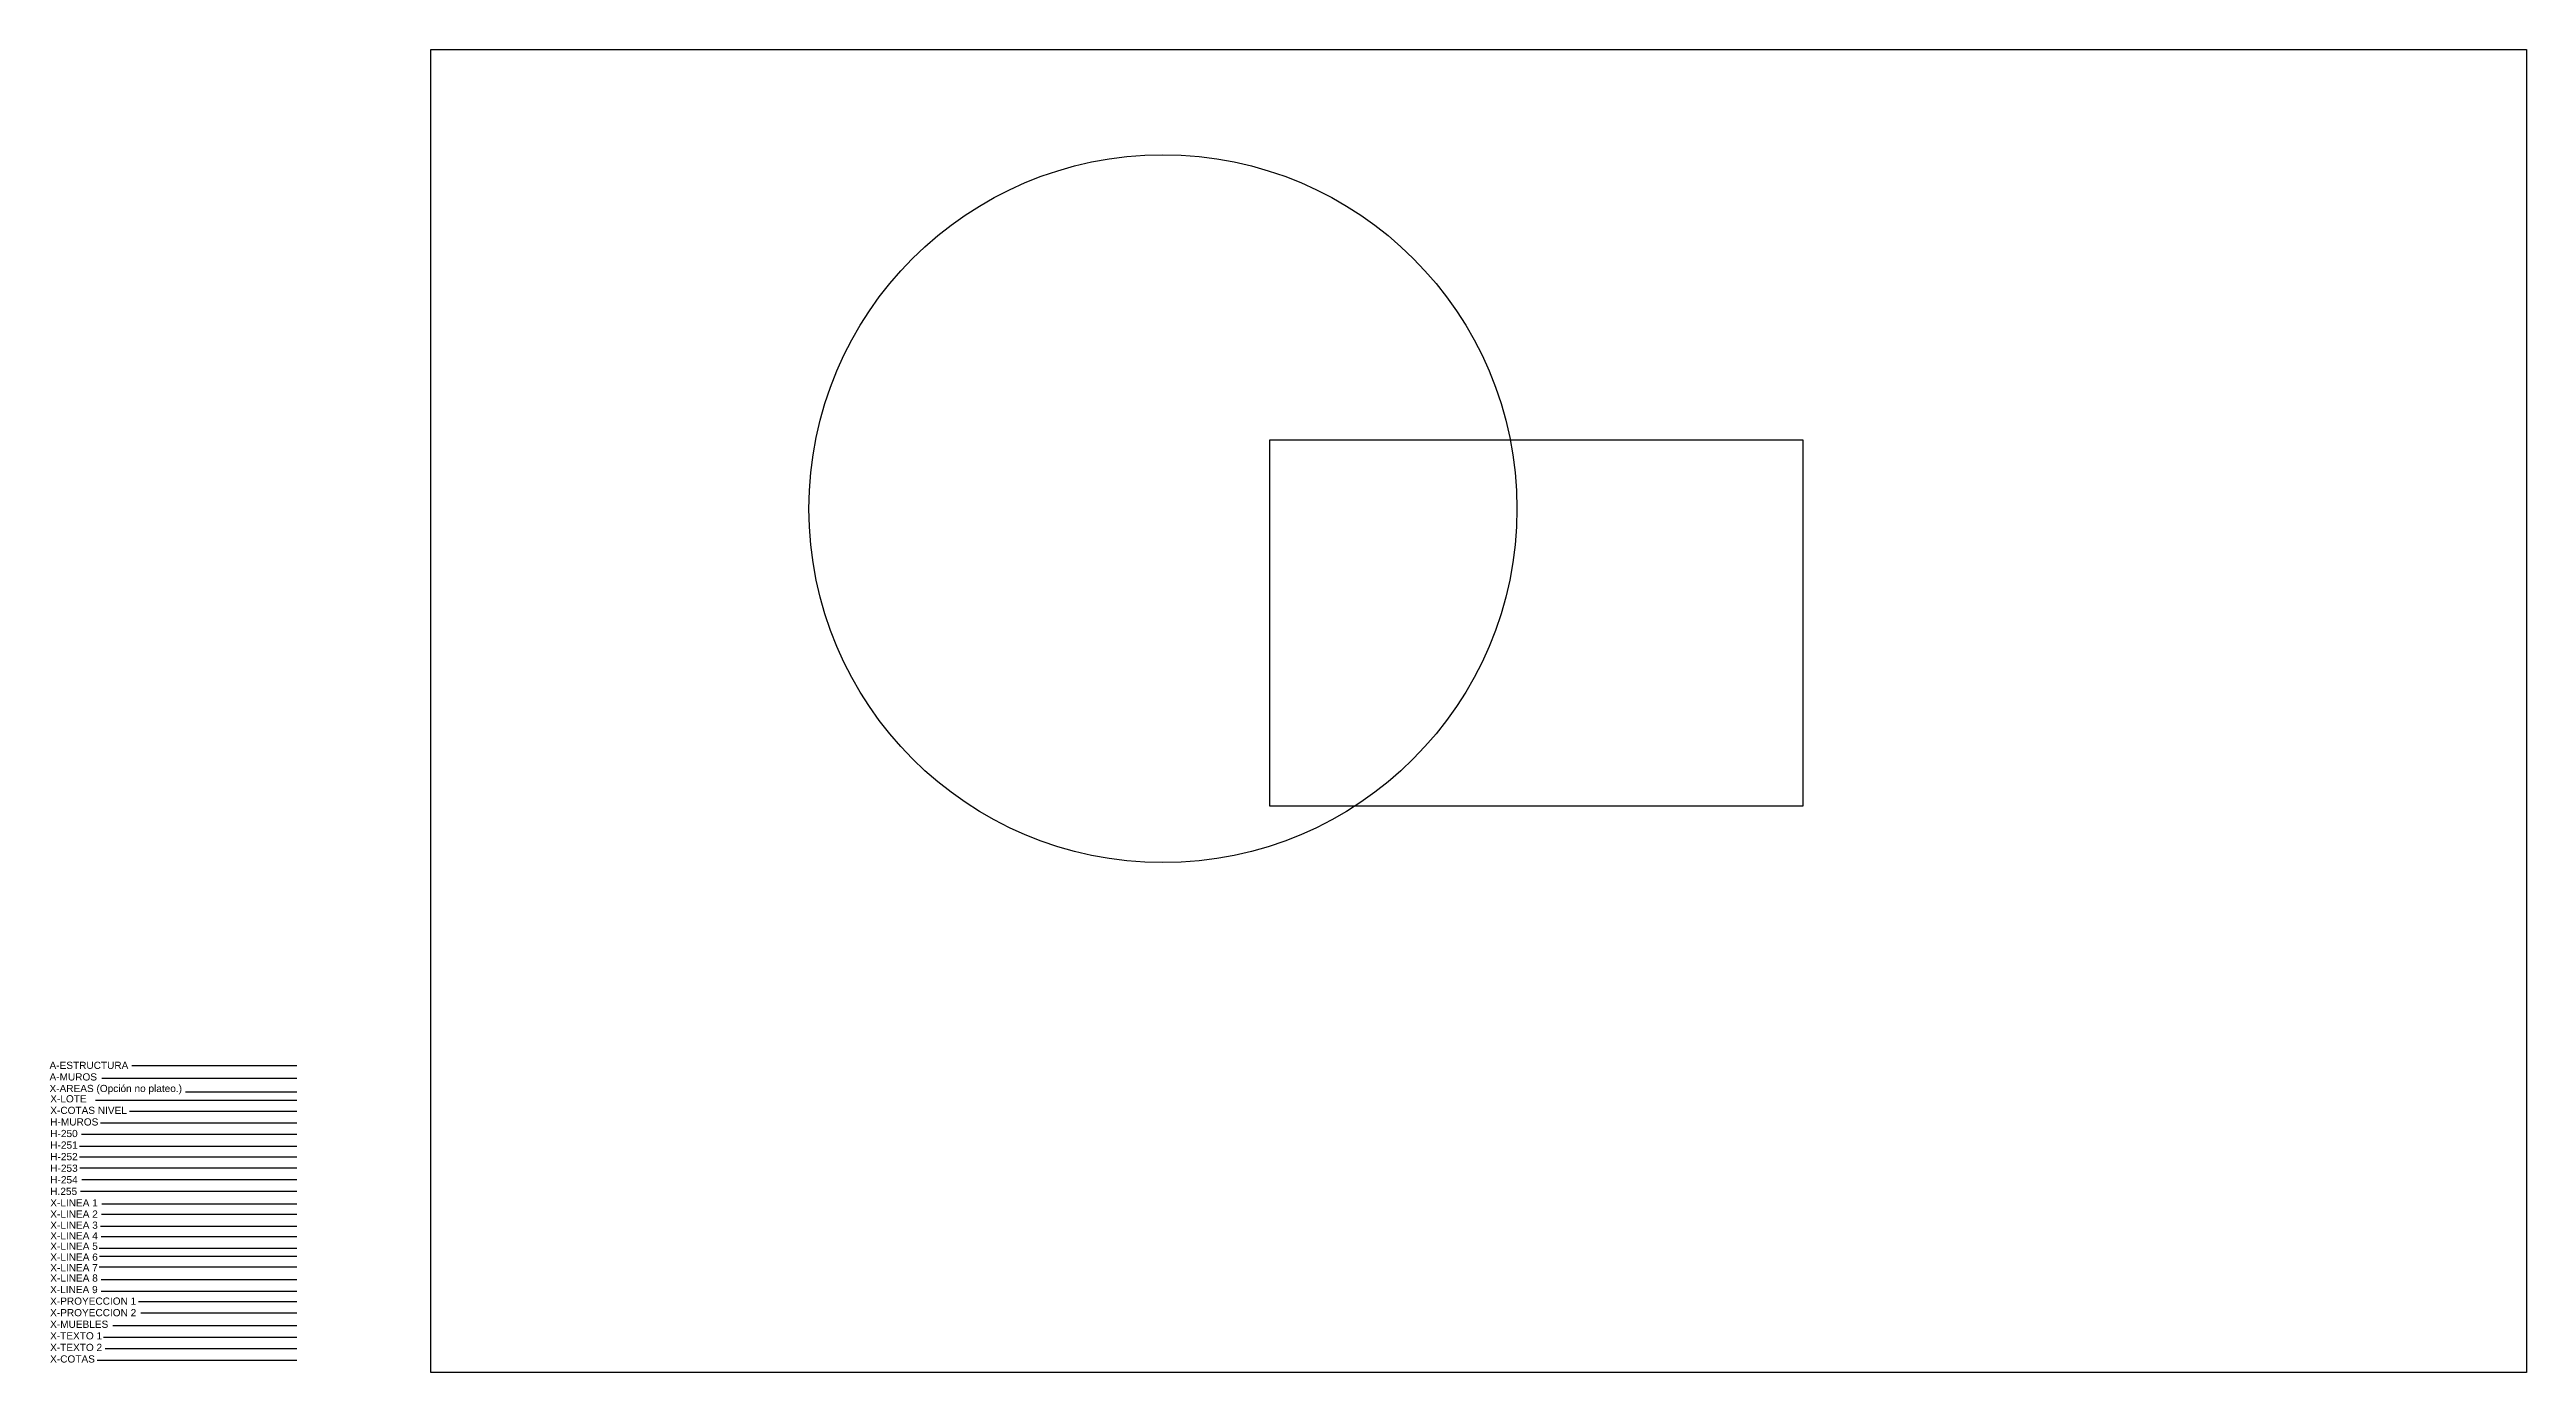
# Model space of a CAD drawing. Header units: metres. Extents: x 397.9 to 481.3, y 1226.6 to 1254.2.
# Drawn here: x 397.9 to 449.5, y 1226.6 to 1254.2 of the extents above; entities that cross this region are included whole.
import ezdxf

# ---------------------------------------------------------------- set-up
doc = ezdxf.new("R2010")
doc.units = ezdxf.units.M
doc.linetypes.add('DASHDOT', pattern=[25.4, 12.7, -6.35, 0, -6.35])
doc.linetypes.add('DASHDOT2', pattern=[12.7, 6.35, -3.175, 0, -3.175])
for name, color, linetype in [('A-ESTRUCTURA', 6, 'Continuous'), ('A-MUROS', 5, 'Continuous'), ('H-250', 250, 'Continuous'), ('H-251', 251, 'Continuous'), ('H-252', 252, 'Continuous'), ('H-253', 253, 'Continuous'), ('H-254', 254, 'Continuous'), ('H-255', 255, 'Continuous'), ('H-MUROS', 8, 'Continuous'), ('X-COTAS', 2, 'Continuous'), ('X-COTAS NIVEL', 253, 'Continuous'), ('X-LINEA 1', 7, 'Continuous'), ('X-LINEA 2', 6, 'Continuous'), ('X-LINEA 3', 5, 'Continuous'), ('X-LINEA 4', 4, 'Continuous'), ('X-LINEA 5', 3, 'Continuous'), ('X-LINEA 6', 2, 'Continuous'), ('X-LINEA 7', 1, 'Continuous'), ('X-LINEA 8', 8, 'Continuous'), ('X-LINEA 9', 9, 'Continuous'), ('X-LOTE', 30, 'DASHDOT'), ('X-MUEBLES', 9, 'Continuous'), ('X-PROYECCION 1', 1, 'DASHDOT2'), ('X-PROYECCION 2', 8, 'DASHDOT2'), ('X-TEXTO 1', 3, 'Continuous'), ('X-TEXTO 2', 2, 'Continuous')]:
    doc.layers.add(name, color=color, linetype=linetype)
doc.layers.add('X-AREAS (opción no plateo.)', color=4, linetype='Continuous', plot=False)
doc.styles.get("Standard").update_dxf_attribs({"font": 'arial.ttf'})

msp = doc.modelspace()

# ---------------------------------------------------------------- texts
at = {"layer": 'A-ESTRUCTURA'}
msp.add_text('A-ESTRUCTURA', height=0.15, dxfattribs=at).set_placement((397.949, 1232.916))
at = {"layer": 'A-MUROS'}
msp.add_text('A-MUROS', height=0.15, dxfattribs=at).set_placement((397.949, 1232.675))
at = {"layer": 'H-250'}
msp.add_text('H-250', height=0.15, dxfattribs=at).set_placement((397.965, 1231.496))
at = {"layer": 'H-251'}
msp.add_text('H-251', height=0.15, dxfattribs=at).set_placement((397.965, 1231.255))
at = {"layer": 'H-252'}
msp.add_text('H-252', height=0.15, dxfattribs=at).set_placement((397.965, 1231.014))
at = {"layer": 'H-253'}
msp.add_text('H-253', height=0.15, dxfattribs=at).set_placement((397.965, 1230.773))
at = {"layer": 'H-254'}
msp.add_text('H-254', height=0.15, dxfattribs=at).set_placement((397.965, 1230.532))
at = {"layer": 'H-255'}
msp.add_text('H.255', height=0.15, dxfattribs=at).set_placement((397.965, 1230.291))
at = {"layer": 'H-MUROS'}
msp.add_text('H-MUROS', height=0.15, dxfattribs=at).set_placement((397.965, 1231.737))
at = {"layer": 'X-AREAS (opción no plateo.)'}
msp.add_text('X-AREAS (Opción no plateo.)', height=0.15, dxfattribs=at).set_placement((397.949, 1232.434))
at = {"layer": 'X-COTAS'}
msp.add_text('X-COTAS', height=0.15, dxfattribs=at).set_placement((397.962, 1226.799))
at = {"layer": 'X-COTAS NIVEL'}
msp.add_text('X-COTAS NIVEL', height=0.15, dxfattribs=at).set_placement((397.965, 1231.978))
at = {"layer": 'X-LINEA 1'}
msp.add_text('X-LINEA 1', height=0.15, dxfattribs=at).set_placement((397.965, 1230.05))
at = {"layer": 'X-LINEA 2'}
msp.add_text('X-LINEA 2', height=0.15, dxfattribs=at).set_placement((397.965, 1229.817))
at = {"layer": 'X-LINEA 3'}
msp.add_text('X-LINEA 3', height=0.15, dxfattribs=at).set_placement((397.965, 1229.586))
at = {"layer": 'X-LINEA 4'}
msp.add_text('X-LINEA 4', height=0.15, dxfattribs=at).set_placement((397.965, 1229.365))
at = {"layer": 'X-LINEA 5'}
msp.add_text('X-LINEA 5', height=0.15, dxfattribs=at).set_placement((397.965, 1229.148))
at = {"layer": 'X-LINEA 6'}
msp.add_text('X-LINEA 6', height=0.15, dxfattribs=at).set_placement((397.965, 1228.921))
at = {"layer": 'X-LINEA 7'}
msp.add_text('X-LINEA 7', height=0.15, dxfattribs=at).set_placement((397.965, 1228.7))
at = {"layer": 'X-LINEA 8'}
msp.add_text('X-LINEA 8', height=0.15, dxfattribs=at).set_placement((397.965, 1228.485))
at = {"layer": 'X-LINEA 9'}
msp.add_text('X-LINEA 9', height=0.15, dxfattribs=at).set_placement((397.962, 1228.245))
at = {"layer": 'X-LOTE'}
msp.add_text('X-LOTE', height=0.15, dxfattribs=at).set_placement((397.965, 1232.219))
at = {"layer": 'X-MUEBLES'}
msp.add_text('X-MUEBLES', height=0.15, dxfattribs=at).set_placement((397.962, 1227.522))
at = {"layer": 'X-PROYECCION 1'}
msp.add_text('X-PROYECCION 1', height=0.15, dxfattribs=at).set_placement((397.962, 1228.004))
at = {"layer": 'X-PROYECCION 2'}
msp.add_text('X-PROYECCION 2', height=0.15, dxfattribs=at).set_placement((397.962, 1227.763))
at = {"layer": 'X-TEXTO 1'}
msp.add_text('X-TEXTO 1', height=0.15, dxfattribs=at).set_placement((397.962, 1227.281))
at = {"layer": 'X-TEXTO 2'}
msp.add_text('X-TEXTO 2', height=0.15, dxfattribs=at).set_placement((397.962, 1227.04))

# ---------------------------------------------------------------- linework, layer by layer
at = {"layer": 'A-ESTRUCTURA'}
msp.add_lwpolyline([(399.666, 1232.984), (403.098, 1232.984)], dxfattribs=at)
at = {"layer": 'A-MUROS'}
msp.add_lwpolyline([(399.041, 1232.721), (403.098, 1232.721)], dxfattribs=at)
at = {"layer": 'H-250'}
msp.add_lwpolyline([(398.612, 1231.56), (403.098, 1231.56)], dxfattribs=at)
at = {"layer": 'H-251'}
msp.add_lwpolyline([(398.573, 1231.307), (403.098, 1231.307)], dxfattribs=at)
at = {"layer": 'H-252'}
msp.add_lwpolyline([(398.573, 1231.082), (403.098, 1231.082)], dxfattribs=at)
at = {"layer": 'H-253'}
msp.add_lwpolyline([(398.583, 1230.858), (403.098, 1230.858)], dxfattribs=at)
at = {"layer": 'H-254'}
msp.add_lwpolyline([(398.622, 1230.614), (403.098, 1230.614)], dxfattribs=at)
at = {"layer": 'H-255'}
msp.add_lwpolyline([(398.593, 1230.371), (403.098, 1230.371)], dxfattribs=at)
at = {"layer": 'H-MUROS'}
msp.add_lwpolyline([(399.012, 1231.794), (403.098, 1231.794)], dxfattribs=at)
at = {"layer": 'X-AREAS (opción no plateo.)'}
msp.add_lwpolyline([(400.778, 1232.438), (403.098, 1232.438)], dxfattribs=at)
at = {"layer": 'X-COTAS'}
msp.add_lwpolyline([(398.944, 1226.85), (403.098, 1226.85)], dxfattribs=at)
at = {"layer": 'X-COTAS NIVEL'}
msp.add_lwpolyline([(399.617, 1232.038), (403.098, 1232.038)], dxfattribs=at)
at = {"layer": 'X-LINEA 1'}
for points in [[(405.893, 1254.153), (449.54, 1254.153), (449.54, 1226.592), (405.893, 1226.592)], [(423.367, 1246.022), (434.468, 1246.022), (434.468, 1238.388), (423.367, 1238.388)]]:
    msp.add_lwpolyline(points, close=True, dxfattribs=at)
msp.add_lwpolyline([(399.041, 1230.107), (403.098, 1230.107)], dxfattribs=at)
at = {"layer": 'X-LINEA 2'}
msp.add_lwpolyline([(399.032, 1229.893), (403.098, 1229.893)], dxfattribs=at)
msp.add_circle((421.14, 1244.587), 7.373, dxfattribs=at)
at = {"layer": 'X-LINEA 3'}
msp.add_lwpolyline([(399.012, 1229.639), (403.098, 1229.639)], dxfattribs=at)
at = {"layer": 'X-LINEA 4'}
msp.add_lwpolyline([(399.022, 1229.425), (403.098, 1229.425)], dxfattribs=at)
at = {"layer": 'X-LINEA 5'}
msp.add_lwpolyline([(398.983, 1229.181), (403.098, 1229.181)], dxfattribs=at)
at = {"layer": 'X-LINEA 6'}
msp.add_lwpolyline([(398.993, 1229.015), (403.098, 1229.015)], dxfattribs=at)
at = {"layer": 'X-LINEA 7'}
msp.add_lwpolyline([(398.983, 1228.791), (403.098, 1228.791)], dxfattribs=at)
at = {"layer": 'X-LINEA 8'}
msp.add_lwpolyline([(399.022, 1228.528), (403.098, 1228.528)], dxfattribs=at)
at = {"layer": 'X-LINEA 9'}
msp.add_lwpolyline([(399.022, 1228.284), (403.098, 1228.284)], dxfattribs=at)
at = {"layer": 'X-LOTE'}
msp.add_lwpolyline([(398.905, 1232.262), (403.098, 1232.262)], dxfattribs=at)
at = {"layer": 'X-MUEBLES'}
msp.add_lwpolyline([(399.266, 1227.572), (403.098, 1227.572)], dxfattribs=at)
at = {"layer": 'X-PROYECCION 1'}
msp.add_lwpolyline([(399.802, 1228.069), (403.098, 1228.069)], dxfattribs=at)
at = {"layer": 'X-PROYECCION 2'}
msp.add_lwpolyline([(399.851, 1227.835), (403.098, 1227.835)], dxfattribs=at)
at = {"layer": 'X-TEXTO 1'}
msp.add_lwpolyline([(399.071, 1227.328), (403.098, 1227.328)], dxfattribs=at)
at = {"layer": 'X-TEXTO 2'}
msp.add_lwpolyline([(399.11, 1227.094), (403.098, 1227.094)], dxfattribs=at)

msp.set_redraw_order([(e.dxf.handle, doc.entitydb.next_handle()) for e in msp.query("TEXT MTEXT ATTDEF DIMENSION ARC_DIMENSION")])  # texts and dimensions are drawn at this point

doc.saveas('drawing.dxf')
